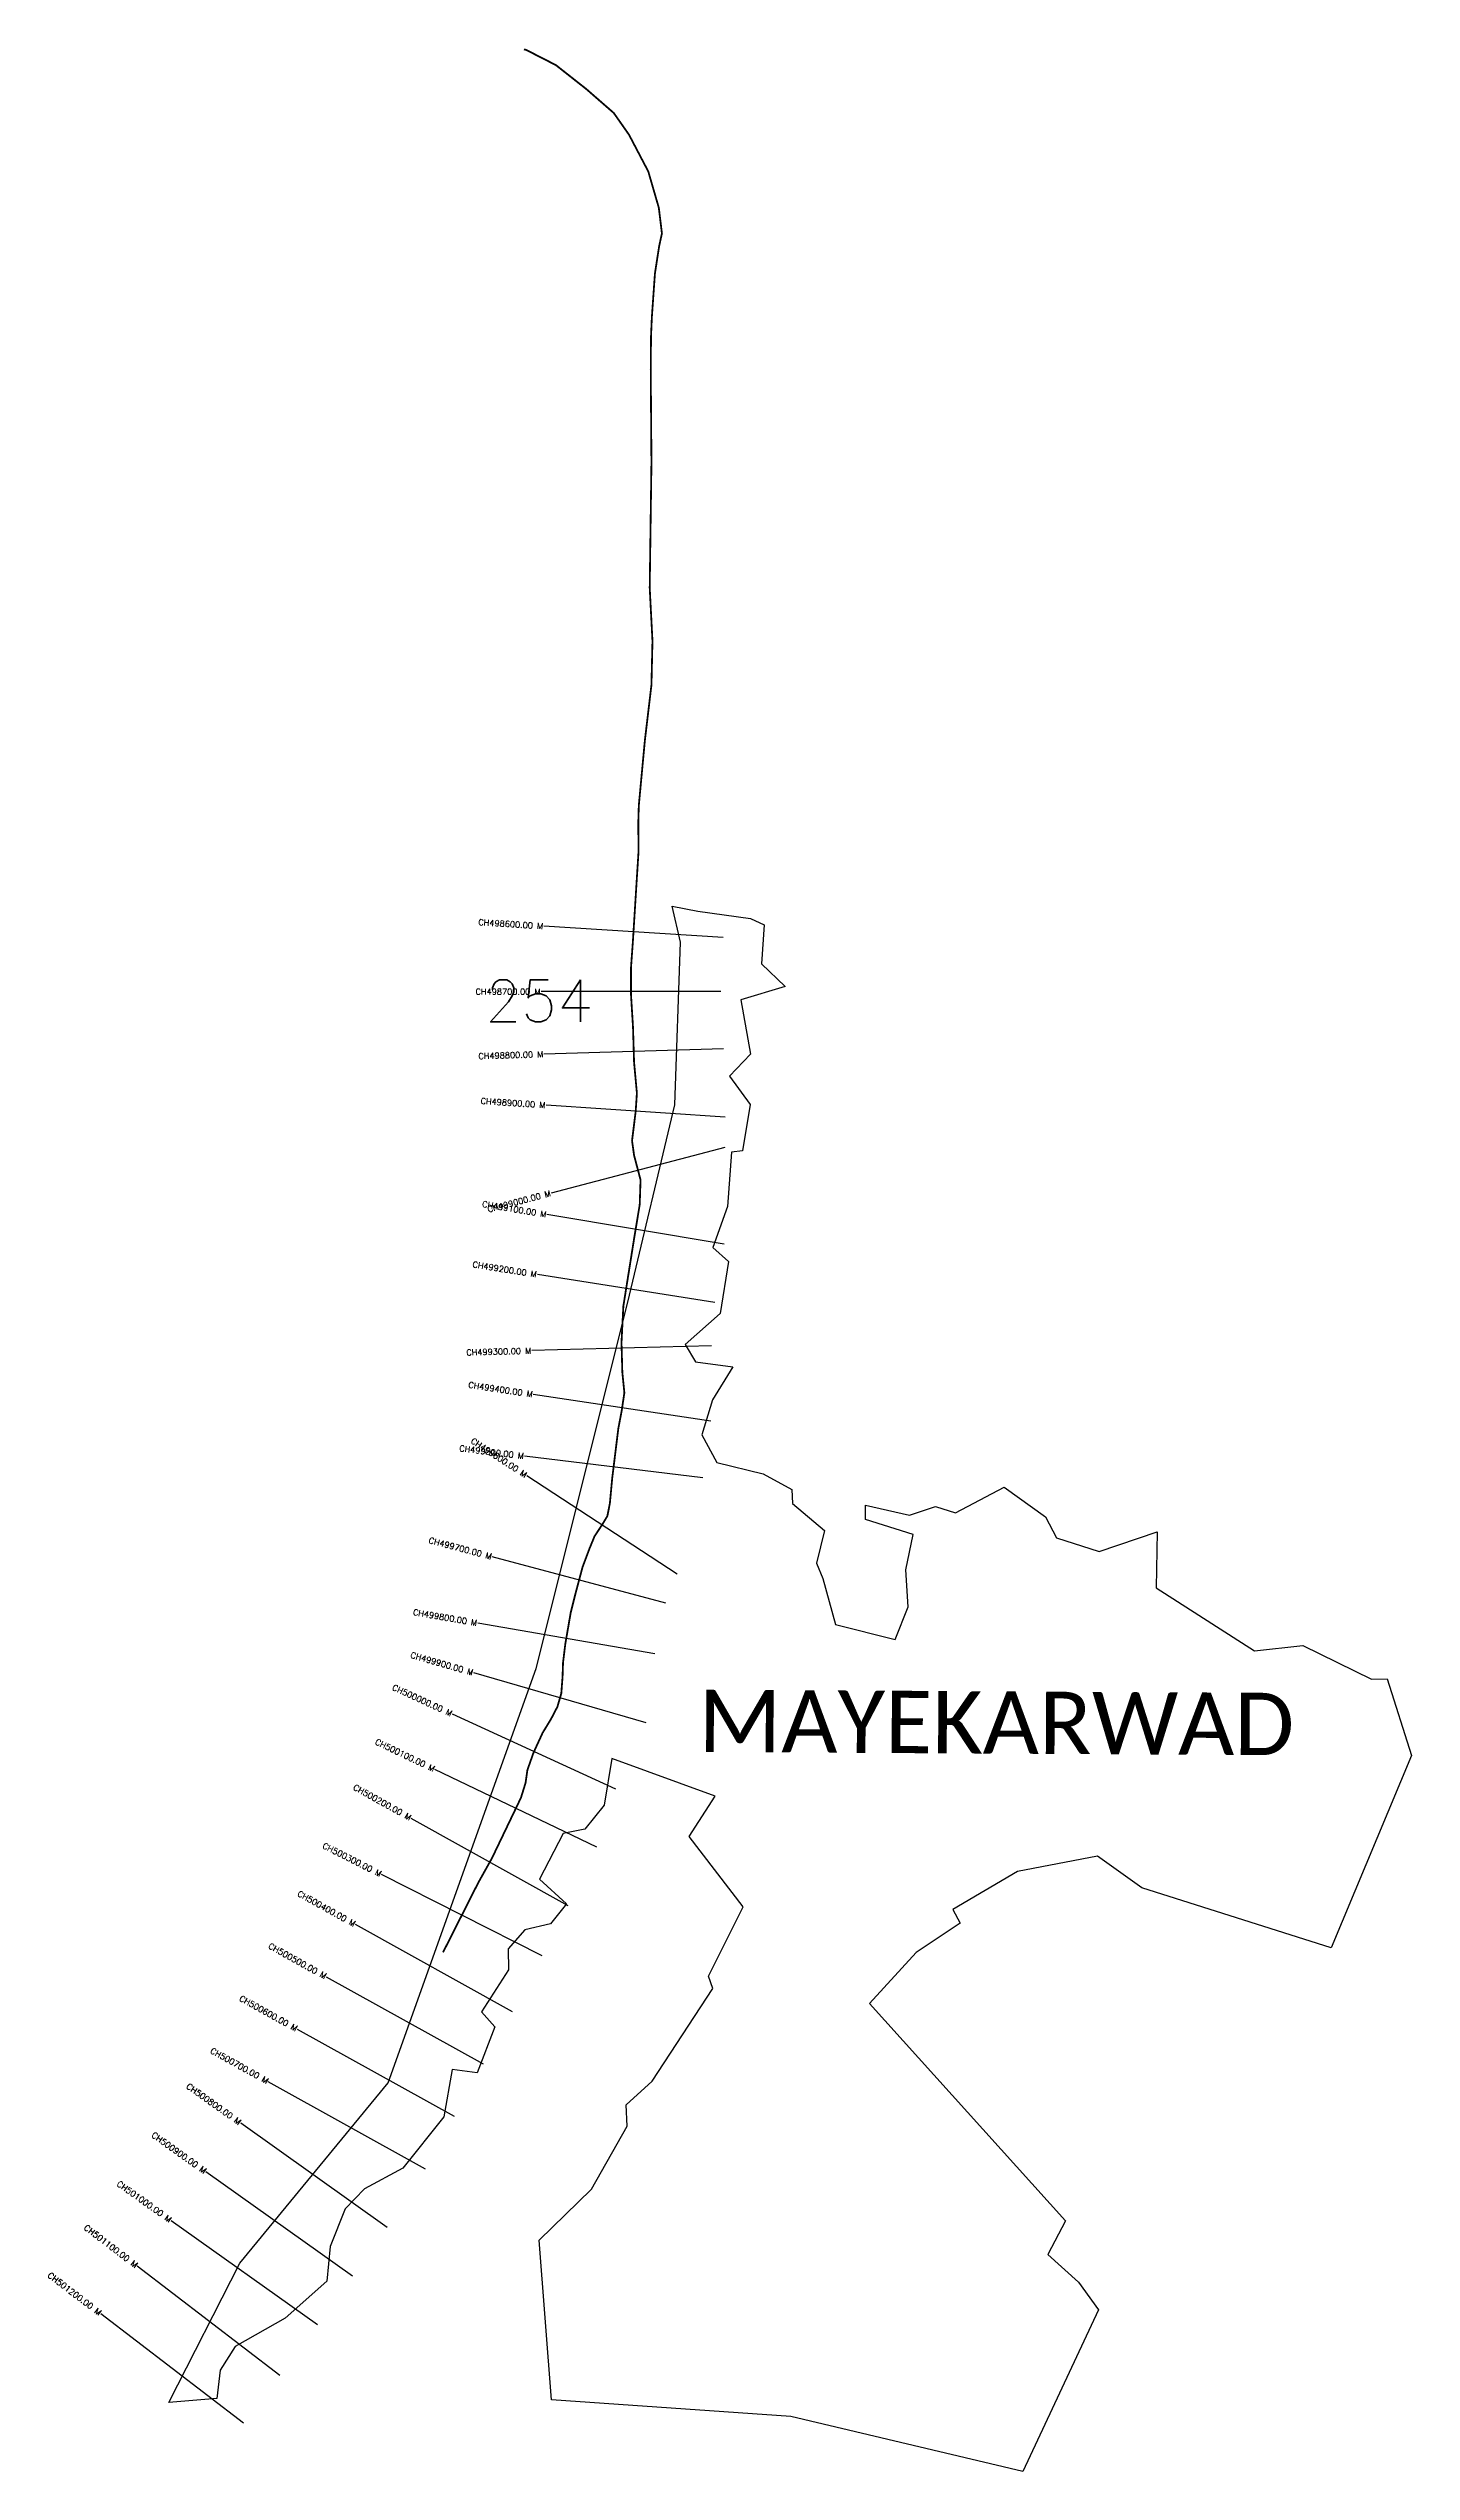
# Model space of a CAD drawing. Header units: metres. Extents: x 316898 to 319173, y 1885044 to 1889090.
import ezdxf
from ezdxf.enums import TextEntityAlignment as Align

# ---------------------------------------------------------------- set-up
doc = ezdxf.new("R2010")
doc.units = ezdxf.units.M
for name, color, linetype in [('CS', 134, 'Continuous'), ('CSMark', 6, 'Continuous'), ('NATURALLY PROTECTED', 3, 'Continuous'), ('village', 3, 'Continuous'), ('VILLAGE NAME', 250, 'Continuous')]:
    doc.layers.add(name, color=color, linetype=linetype)
doc.styles.get("Standard").update_dxf_attribs({"font": 'simplex.shx'})

msp = doc.modelspace()

# ---------------------------------------------------------------- linework, layer by layer
at = {"color": 6, "flags": 128}
msp.add_lwpolyline([(318651.8, 1886580.7), (318748.5, 1886613.1)], dxfattribs=at)
at = {"layer": 'CS'}
for p, q in [((318024.2, 1887605.7), (317724.8, 1887624.4)), ((318020.3, 1887515.2), (317720.3, 1887515.2)), ((318024.8, 1887419.9), (317725, 1887410.8)), ((318027.8, 1887305.7), (317728.5, 1887325.7)), ((318027.1, 1887255.2), (317736.9, 1887179)), ((318026, 1887093.5), (317730.1, 1887142.9)), ((318010.4, 1886996), (317714.1, 1887043)), ((318004.7, 1886924), (317704.8, 1886915.9)), ((318003.9, 1886798.1), (317707.2, 1886842.7)), ((317990.2, 1886703.3), (317692.4, 1886739.7)), ((317947.4, 1886542.7), (317696.3, 1886706.9)), ((317928.7, 1886494.3), (317638.8, 1886571.6)), ((317910.1, 1886409.8), (317614.5, 1886460.9)), ((317895.9, 1886294.4), (317607.7, 1886377.8)), ((317844.8, 1886183.9), (317572.1, 1886308.9)), ((317813.4, 1886086.9), (317542.9, 1886216.5)), ((317765.5, 1885988.7), (317503.5, 1886134.8)), ((317721.8, 1885905.5), (317454.1, 1886041)), ((317672.7, 1885811.8), (317410.5, 1885957.5)), ((317624.2, 1885724.4), (317361.9, 1885870)), ((317575.7, 1885637), (317313.4, 1885782.6)), ((317527.1, 1885549.5), (317264.8, 1885695.2)), ((317463.2, 1885452), (317218.8, 1885626)), ((317405.2, 1885370.5), (317160.8, 1885544.6)), ((317347.1, 1885289.1), (317102.8, 1885463.1)), ((317284.3, 1885204.9), (317046, 1885387.1)), ((317223.6, 1885125.4), (316985.2, 1885307.6))]:
    msp.add_line(p, q, dxfattribs=at)
at = {"layer": 'NATURALLY PROTECTED', "const_width": 3, "flags": 128}
msp.add_lwpolyline([(317691.5, 1889088.4), (317695.2, 1889087.6), (317744.9, 1889062.2), (317795.7, 1889022.2), (317841.6, 1888982.2), (317867, 1888946), (317899.2, 1888884.6), (317916.8, 1888824), (317922, 1888781.1), (317917.4, 1888760.1), (317910.3, 1888714), (317905.2, 1888641.6), (317903.8, 1888609.5), (317903.3, 1888554.4), (317904.5, 1888398.7), (317901.6, 1888189.4), (317906.2, 1888100.7), (317904.5, 1888027.3), (317893.5, 1887934.5), (317883.4, 1887826), (317882.5, 1887796.1), (317883, 1887750), (317880, 1887702.8), (317873.5, 1887598.8), (317870.3, 1887554.5), (317870.3, 1887511.1), (317873.7, 1887456.3), (317875.5, 1887397.1), (317880.2, 1887345.9), (317878.2, 1887315.5), (317872.1, 1887266.3), (317875.5, 1887242), (317886.3, 1887200.9), (317884.9, 1887159.5), (317876.2, 1887107), (317867.4, 1887051.7), (317857.6, 1886990.2), (317854.5, 1886929.4), (317855.9, 1886879.4), (317859.3, 1886845.5), (317854.7, 1886814.7), (317849.2, 1886785.9), (317839, 1886702.9), (317835.1, 1886661), (317830.9, 1886639.7), (317823.2, 1886626.8), (317809.5, 1886605.9), (317800.9, 1886585), (317789.4, 1886554.2), (317777.4, 1886509.2), (317769.7, 1886478.4), (317760.7, 1886426.3), (317756.9, 1886394.9), (317756.1, 1886371), (317754, 1886343.6), (317747.5, 1886321.3), (317736.8, 1886300.7), (317722.9, 1886277.9), (317707.6, 1886244.6), (317697.4, 1886215.7), (317694.4, 1886194.4), (317686.7, 1886169.5), (317671.4, 1886137.6), (317638.3, 1886068.6), (317615.3, 1886027.4), (317558.4, 1885914.9), (317556.5, 1885911.4)], dxfattribs=at)
at = {"layer": 'village', "color": 6}
for points in [[(319173.4, 1886239.7, 0), (319039.4, 1885918.8, 0), (318723.2, 1886019.2, 0), (318649.4, 1886072, 0), (318515.8, 1886046.2, 0), (318407.4, 1885982.9, 0), (318419.7, 1885959.8, 0), (318346.7, 1885911, 0), (318268.3, 1885825.9, 0), (318595.6, 1885462.8, 0), (318566.4, 1885406.8, 0), (318617.5, 1885360.6, 0), (318650.7, 1885314.4, 0), (318524.6, 1885044.4, 0), (318137.4, 1885136.4, 0), (317737.7, 1885164.4, 0), (317717.3, 1885430.7, 0), (317804.6, 1885516.1, 0), (317863.7, 1885621, 0), (317862.4, 1885656.9, 0), (317905.7, 1885696.3, 0), (318006.9, 1885850.9, 0), (317999.6, 1885871.6, 0), (318057.7, 1885987.1, 0), (317967.5, 1886104.5, 0), (318010.8, 1886172.3, 0), (317838.2, 1886234.7, 0), (317825.3, 1886156.8, 0), (317793.3, 1886116.8, 0), (317756.9, 1886109.5, 0), (317717.8, 1886033.2, 0), (317762.9, 1885992.2, 0), (317736.2, 1885958.8, 0), (317692.9, 1885948.9, 0), (317665.1, 1885917.4, 0), (317665.9, 1885881.8, 0), (317620.6, 1885811.9, 0), (317642.8, 1885787, 0), (317613.7, 1885709.9, 0), (317571.6, 1885715.8, 0), (317557.9, 1885636.6, 0), (317489.4, 1885551.1, 0), (317425.3, 1885516.4, 0), (317393.1, 1885483.3, 0), (317368.4, 1885420.4, 0), (317362.7, 1885362.1, 0), (317292.8, 1885300.7, 0), (317209.4, 1885253.1, 0), (317184.7, 1885213.5, 0), (317178.7, 1885166.4, 0), (317098.8, 1885159.9, 0), (317217.1, 1885392.2, 0), (317465.1, 1885693.2, 0), (317711.8, 1886384.9, 0), (317864.8, 1886996.6, 0), (317943.8, 1887326.4, 0), (317953.1, 1887597.8, 0), (317939.3, 1887658, 0), (317981.9, 1887649.8, 0), (318069.9, 1887637.3, 0), (318092.5, 1887626.5, 0), (318088, 1887561.5, 0), (318127.9, 1887523.9, 0), (318053.6, 1887501.7, 0), (318070.1, 1887410.6, 0), (318034.8, 1887374.2, 0), (318069.3, 1887326.9, 0), (318056.6, 1887249.4, 0), (318038.2, 1887247.2, 0), (318031.5, 1887156.6, 0), (318007.2, 1887087.8, 0), (318033.1, 1887064.5, 0), (318019.1, 1886977.9, 0), (317960.9, 1886926, 0), (317978, 1886897, 0), (318040.1, 1886888.6, 0), (318006.5, 1886833.8, 0), (317988.5, 1886775.4, 0), (318013.9, 1886729.2, 0), (318090.8, 1886710.2, 0), (318138.7, 1886683.9, 0), (318139.9, 1886660.8, 0), (318193.5, 1886615.5, 0), (318180.2, 1886561, 0), (318190.6, 1886535.3, 0), (318211.6, 1886458.6, 0), (318311.6, 1886433.8, 0), (318333.2, 1886488.4, 0), (318329, 1886549.7, 0), (318341.6, 1886609, 0), (318262.1, 1886633.8, 0), (318261.9, 1886657.8, 0), (318335.4, 1886641.3, 0), (318378.8, 1886655.7, 0), (318412.1, 1886645, 0), (318493.2, 1886687.8, 0), (318562.6, 1886638.4, 0), (318580.7, 1886603.2, 0), (318651.8, 1886580.7, 0)], [(318748.5, 1886613.1, 0), (318747.1, 1886519.7, 0), (318911.3, 1886414.8, 0), (318991.8, 1886423.6, 0), (319106.8, 1886367.6, 0), (319132.5, 1886367.7, 0), (319173.4, 1886239.7, 0)]]:
    msp.add_polyline3d(points, dxfattribs=at)

# ---------------------------------------------------------------- texts
at = {"insert": (317626.9, 1887534.8), "char_height": 70, "attachment_point": 1}
msp.add_mtext_dynamic_manual_height_columns('254', width=95.172, gutter_width=1, heights=[0], dxfattribs=at)
at = {"layer": 'CSMark'}
for s, rotation, p in [('CH498600.00 M', 356.4244, (317723.8, 1887624.5)), ('CH498800.00 M', 1.7339, (317724, 1887410.8)), ('CH498900.00 M', 356.1779, (317727.5, 1887325.7)), ('CH499100.00 M', 350.5226, (317729.1, 1887143.1)), ('CH499000.00 M', 14.6981, (317735.9, 1887178.8)), ('CH499200.00 M', 350.9929, (317713.1, 1887043.1)), ('CH499300.00 M', 1.5537, (317703.8, 1886915.8)), ('CH499400.00 M', 351.4498, (317706.2, 1886842.9)), ('CH499500.00 M', 353.0264, (317691.4, 1886739.8)), ('CH499600.00 M', 326.8169, (317695.4, 1886707.4)), ('CH499700.00 M', 345.0847, (317637.8, 1886571.8)), ('CH499800.00 M', 350.1972, (317613.5, 1886461.1)), ('CH499900.00 M', 343.8624, (317606.8, 1886378.1)), ('CH500000.00 M', 335.3726, (317571.2, 1886309.4)), ('CH500100.00 M', 334.3951, (317542, 1886216.9)), ('CH500200.00 M', 330.8491, (317502.6, 1886135.3)), ('CH500300.00 M', 333.1594, (317453.2, 1886041.4)), ('CH500400.00 M', 330.9589, (317409.6, 1885957.9)), ('CH500500.00 M', 330.9589, (317361, 1885870.5)), ('CH500600.00 M', 330.9589, (317312.5, 1885783.1)), ('CH500700.00 M', 330.9589, (317264, 1885695.7)), ('CH500800.00 M', 324.5404, (317218, 1885626.6)), ('CH500900.00 M', 324.5404, (317160, 1885545.1)), ('CH501000.00 M', 324.5404, (317102, 1885463.7)), ('CH501100.00 M', 322.6099, (317045.2, 1885387.7)), ('CH501200.00 M', 322.6098, (316984.5, 1885308.2))]:
    msp.add_text(s, height=10, rotation=rotation, dxfattribs=at).set_placement(p, align=Align.MIDDLE_RIGHT)
msp.add_text('CH498700.00 M', height=10, dxfattribs=at).set_placement((317719.3, 1887515.2), align=Align.MIDDLE_RIGHT)
at = {"layer": 'VILLAGE NAME', "insert": (317983.1, 1886349.9), "char_height": 104.042, "attachment_point": 1, "rotation": 359.6762}
msp.add_mtext_dynamic_manual_height_columns('{\\fCalibri|b0|i0|c0|p34;MAYEKARWAD}', width=1437.725, gutter_width=520.2, heights=[0], dxfattribs=at)

doc.saveas('drawing.dxf')
